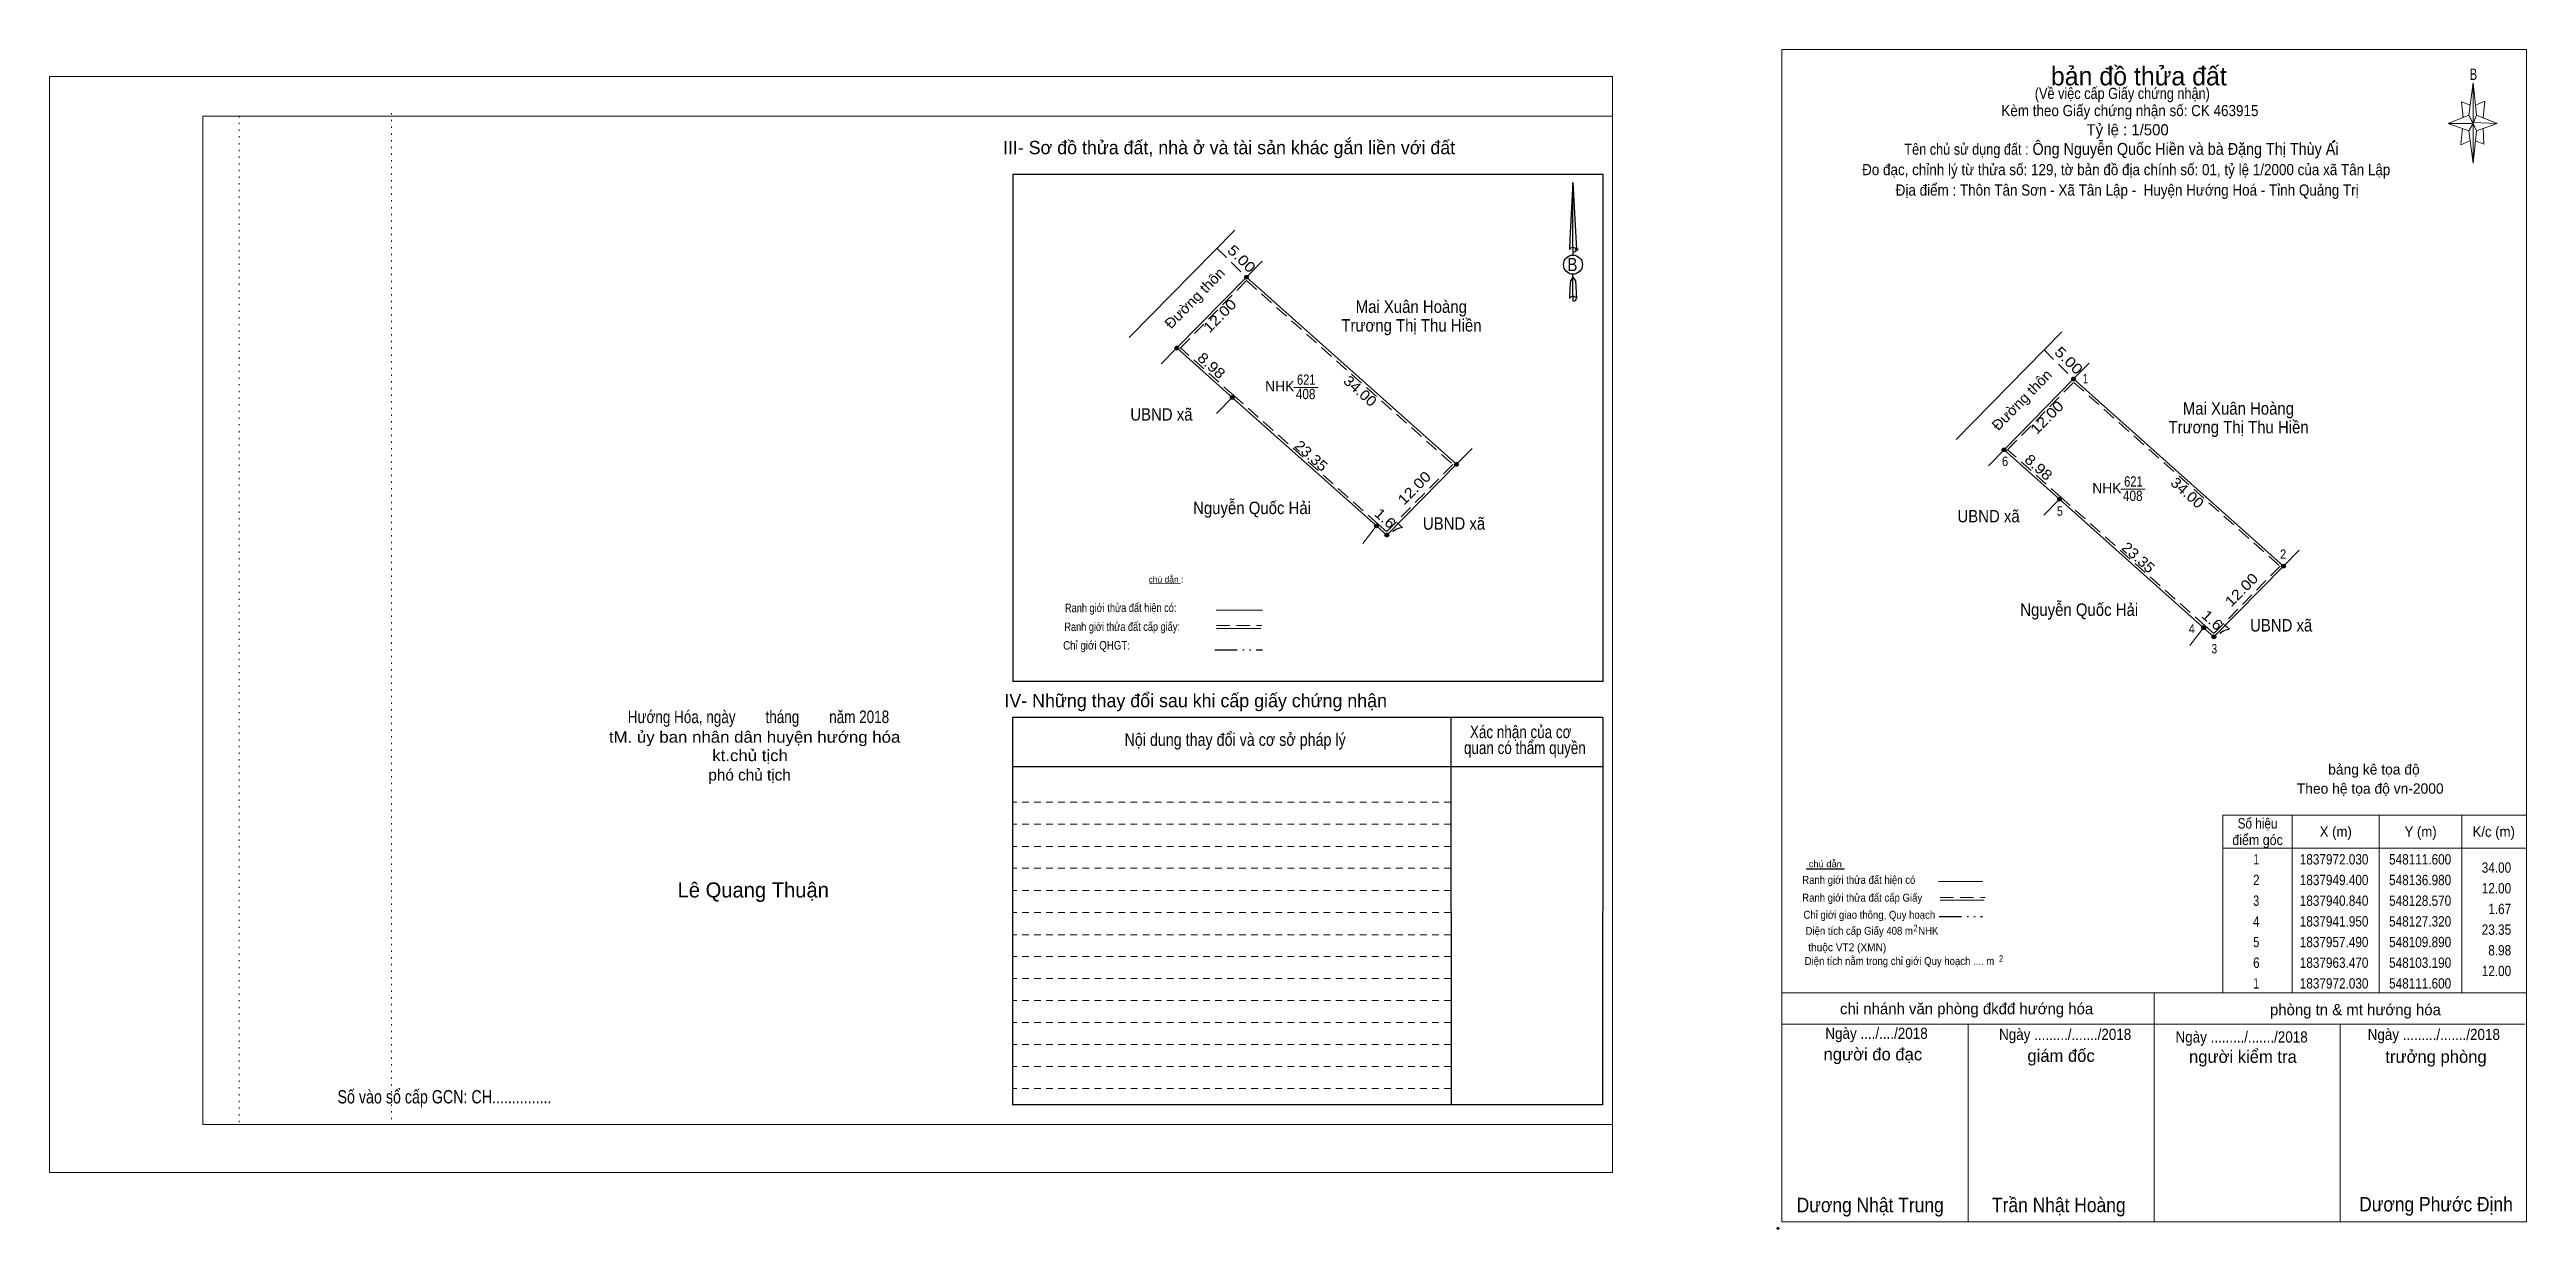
# Model space of a CAD drawing. Header units: metres. Extents: x 547727 to 548667, y 1837892 to 1838038.
# Drawn here: x 547726.9 to 548026.3, y 1837891.6 to 1838034.3 of the extents above; entities that cross this region are included whole.
import ezdxf
from ezdxf.enums import TextEntityAlignment as Align

# ---------------------------------------------------------------- set-up
doc = ezdxf.new("R2010")
doc.units = ezdxf.units.M
doc.header["$LTSCALE"] = 0.54
doc.header["$PDMODE"] = 32
doc.header["$PDSIZE"] = 0.27
for name, pattern in [('DASH_DOUBLE_DOT', [9.2, 5, -1.2, 0.3, -1.2, 0.3, -1.2]), ('DOTTED', [1.5, 0.3, -1.2]), ('MEDIUM_DASHED', [4.5, 3, -1.5]), ('SHORT_DASHED', [2.7, 1.5, -1.2])]:
    doc.linetypes.add(name, pattern=pattern)
for name, color, linetype, lineweight in [('1', 7, 'Continuous', 13), ('16', 7, 'Continuous', 25), ('18', 7, 'Continuous', 25), ('28', 7, 'SHORT_DASHED', 13), ('5', 7, 'DASH_DOUBLE_DOT', 25), ('55', 7, 'Continuous', 13), ('63', 7, 'Continuous', 13), ('7', 7, 'Continuous', 13), ('8', 7, 'Continuous', 13)]:
    doc.layers.add(name, color=color, linetype=linetype, lineweight=lineweight)

msp = doc.modelspace()

# ---------------------------------------------------------------- texts
at = {"layer": '16', "width": 0.8}
for p in [(547952.42, 1837927.68), (547962.76, 1837923.98)]:
    msp.add_text('2', height=0.8, dxfattribs=at).set_placement(p, align=Align.CENTER)
at = {"layer": '18'}
for s, height, width, p in [('B', 1.59, 0.85, (547910.945, 1838007.52)), ('Hướng Hóa, ngày        tháng        năm 2018', 1.523, 0.8, (547812.56, 1837952.85)), ('tM. ủy ban nhân dân huyện hướng hóa', 1.381, 1.1, (547812.095, 1837950.48)), ('kt.chủ tịch', 1.381, 1.1, (547811.545, 1837948.25)), ('Số vào sổ cấp GCN: CH...............', 1.611, 0.8, (547774.605, 1837906.85))]:
    msp.add_text(s, height=height, dxfattribs=dict(at, width=width)).set_placement(p, align=Align.CENTER)
for s, height, p in [('phó chủ tịch', 1.381, (547811.485, 1837945.9)), ('Lê Quang Thuận', 1.822, (547811.93, 1837931.76))]:
    msp.add_text(s, height=height, dxfattribs=at).set_placement(p, align=Align.CENTER)
at = {"layer": '28'}
for s, p in [('III- Sơ đồ thửa đất, nhà ở và tài sản khác gắn liền với đất', (547869.44, 1838021.66)), ('IV- Những thay đổi sau khi cấp giấy chứng nhận', (547865.41, 1837954.77))]:
    msp.add_text(s, height=1.611, dxfattribs=at).set_placement(p, align=Align.CENTER)
for s, width, p in [('Xác nhận của cơ', 0.8, (547904.69, 1837951.03)), ('Nội dung thay đổi và cơ sở pháp lý', 0.85, (547870.175, 1837950.1)), (' quan có thẩm quyền', 0.8, (547904.97, 1837949.11))]:
    msp.add_text(s, height=1.519, dxfattribs=dict(at, width=width)).set_placement(p, align=Align.CENTER)
at = {"layer": '5'}
for s, height, width, p in [('Ranh giới thửa đất hiện có ', 0.96, 0.9, (547945.715, 1837933.41)), ('chú dẫn', 0.7999, 1.05, (547941.51, 1837935.41)), ('Ranh giới thửa đất cấp Giấy', 0.96, 0.9, (547945.97, 1837931.26)), ('Chỉ giới giao thông, Quy hoạch', 0.96, 0.9, (547946.83, 1837929.19)), ('Diện tích cấp Giấy 408 m  NHK', 0.96, 0.9, (547947.155, 1837927.25)), ('thuộc VT2 (XMN)', 0.96, 0.95, (547944.165, 1837925.26)), ('Diện tích nằm trong chỉ giới Quy hoạch .... m', 0.96, 0.9, (547950.475, 1837923.6))]:
    msp.add_text(s, height=height, dxfattribs=dict(at, width=width)).set_placement(p, align=Align.CENTER)
at = {"layer": '55'}
for s, height, width, p in [('Ranh giới thửa đất hiện có:', 1.04, 0.8, (547856.3438, 1837966.2762)), ('Ranh giới thửa đất cấp giấy:', 1.035, 0.8, (547856.5188, 1837963.9967)), ('Chỉ giới QHGT:', 1.035, 0.85, (547853.4288, 1837961.7396))]:
    msp.add_text(s, height=height, rotation=0.135, dxfattribs=dict(at, width=width)).set_placement(p, align=Align.CENTER)
at = {"layer": '63'}
for s, width, p in [('Số hiệu', 0.85, (547993.76, 1837940.1)), ('X (m)', 0.95, (548003.21, 1837939.1)), ('Y (m)', 0.95, (548013.465, 1837939.1)), ('K/c (m)', 0.95, (548022.305, 1837939.1)), ('điểm góc', 0.9, (547993.76, 1837938.1)), (' 2', 0.85, (547993.415, 1837933.25)), (' 1', 0.75, (547993.41, 1837935.75)), ('1837972.030', 0.85, (548003.01, 1837935.75)), ('1837949.400', 0.85, (548003.01, 1837933.25)), ('548111.600', 0.85, (548013.41, 1837935.75)), ('548136.980', 0.85, (548013.41, 1837933.25)), (' 3', 0.8, (547993.405, 1837930.75)), ('1837940.840', 0.85, (548003.01, 1837930.75)), ('548128.570', 0.85, (548013.41, 1837930.75)), (' 4', 0.85, (547993.41, 1837928.25)), ('1837941.950', 0.85, (548003.01, 1837928.25)), ('548127.320', 0.85, (548013.41, 1837928.25)), (' 5', 0.8, (547993.415, 1837925.75)), ('1837957.490', 0.85, (548003.01, 1837925.75)), ('548109.890', 0.85, (548013.41, 1837925.75)), (' 6', 0.85, (547993.415, 1837923.25)), ('1837963.470', 0.85, (548003.01, 1837923.25)), ('548103.190', 0.85, (548013.41, 1837923.25)), (' 1', 0.75, (547993.41, 1837920.75)), ('1837972.030', 0.85, (548003.01, 1837920.75)), ('548111.600', 0.85, (548013.41, 1837920.75))]:
    msp.add_text(s, height=1.25, dxfattribs=dict(at, width=width)).set_placement(p, align=Align.CENTER)
at = {"layer": '63', "width": 0.85}
for s, p in [('34.00', (548024.41, 1837934.75)), ('12.00', (548024.41, 1837932.25)), ('23.35', (548024.41, 1837927.25)), ('1.67', (548024.41, 1837929.75)), ('8.98', (548024.41, 1837924.75)), ('12.00', (548024.41, 1837922.25))]:
    msp.add_text(s, height=1.25, dxfattribs=at).set_placement(p, align=Align.RIGHT)
at = {"layer": '7'}
for s, height, p in [('bản đồ thửa đất', 2.25, (547979.405, 1838029.98)), ('Tỷ lệ : 1/500', 1.35, (547978.055, 1838023.94)), ('bảng kê tọa độ', 1.25, (548007.825, 1837946.63)), ('Theo hệ tọa độ vn-2000', 1.25, (548007.375, 1837944.31)), ('chi nhánh văn phòng đkđđ hướng hóa', 1.35, (547958.59, 1837917.64)), ('phòng tn & mt hướng hóa', 1.35, (548005.585, 1837917.52)), ('người đo đạc', 1.5, (547947.255, 1837912.06)), ('giám đốc', 1.5, (547970.005, 1837911.88)), ('người kiểm tra', 1.5, (547991.985, 1837911.76)), ('trưởng phòng', 1.5, (548015.325, 1837911.76))]:
    msp.add_text(s, height=height, dxfattribs=at).set_placement(p, align=Align.CENTER)
for s, height, width, p in [('B', 1.378, 0.75, (548019.845, 1838030.64)), ('Kèm theo Giấy chứng nhận số: CK 463915', 1.35, 0.9, (547978.325, 1838026.26)), ('(Về việc cấp Giấy chứng nhận)', 1.35, 0.85, (547977.41, 1838028.34)), ('Tên chủ sử dụng đất :', 1.35, 0.85, (547958.575, 1838021.59)), ('Đo đạc, chỉnh lý từ thửa số: 129, tờ bản đồ địa chính số: 01, tỷ lệ 1/2000 của xã Tân Lập', 1.35, 0.9, (547977.88, 1838019.12)), ('Địa điểm : Thôn Tân Sơn - Xã Tân Lập -  Huyện Hướng Hoá - Tỉnh Quảng Trị ', 1.35, 0.9, (547978.225, 1838016.65)), ('Ngày ..../..../2018', 1.35, 0.9, (547947.7, 1837914.66)), ('Ngày ........./......./2018', 1.35, 0.9, (547970.5, 1837914.53)), ('Ngày ........./......./2018', 1.35, 0.9, (547991.83, 1837914.22)), ('Ngày ........./......./2018', 1.35, 0.9, (548015.06, 1837914.52)), ('Dương Nhật Trung', 1.75, 0.9, (547946.94, 1837893.69)), ('Trần Nhật Hoàng', 1.75, 0.9, (547969.735, 1837893.7)), ('Dương Phước Định', 1.75, 0.9, (548015.325, 1837893.79))]:
    msp.add_text(s, height=height, dxfattribs=dict(at, width=width)).set_placement(p, align=Align.CENTER)
at = {"layer": '7', "width": 0.9}
msp.add_text('Ông Nguyễn Quốc Hiền và bà Đặng Thị Thùy Ai', height=1.44, dxfattribs=at).set_placement((547966.55, 1838021.58))
at = {"layer": '7'}
msp.add_text('chú dẫn :', height=0.7652, rotation=359.974, dxfattribs=at).set_placement((547861.8148, 1837969.8389), align=Align.CENTER)
at = {"layer": '8'}
for s, rotation, width, p in [('5.00', 315.486, 1.2, (547870.5168, 1838008.5673)), ('Đường thôn', 45.512, 1.05, (547865.7353, 1838003.812)), ('12.00', 45.506, 1.15, (547868.7616, 1838001.682)), ('8.98', 318.25, 1.15, (547866.8938, 1837995.6313)), ('5.00', 315.486, 1.2, (547970.4968, 1837996.2573)), ('34.00', 318.278, 1.1, (547884.8691, 1837992.5526)), ('Đường thôn', 45.512, 1.05, (547965.7153, 1837991.502)), ('12.00', 45.506, 1.15, (547968.7416, 1837989.372)), ('23.35', 318.281, 1.1, (547878.9491, 1837984.7206)), ('8.98', 318.25, 1.15, (547966.8738, 1837983.3213)), ('12.00', 45.506, 1.15, (547892.2816, 1837980.842)), ('34.00', 318.278, 1.1, (547984.8491, 1837980.2426)), ('1.67', 318.395, 1.15, (547888.295, 1837976.7968)), ('23.35', 318.281, 1.1, (547978.9291, 1837972.4106)), ('12.00', 45.506, 1.15, (547992.2616, 1837968.532)), ('1.67', 318.395, 1.15, (547988.275, 1837964.4868))]:
    msp.add_text(s, height=1.25, rotation=rotation, dxfattribs=dict(at, width=width)).set_placement(p, align=Align.CENTER)
for s, height, width, p in [('Mai Xuân Hoàng', 1.5, 0.9, (547891.465, 1838002.47)), ('Trương Thị Thu Hiền', 1.5, 0.9, (547891.485, 1838000.21)), ('621', 1.25, 0.8, (547878.77, 1837993.77)), ('1', 1.126, 0.75, (547972.96, 1837993.95)), ('408', 1.25, 0.85, (547878.695, 1837992.03)), ('Mai Xuân Hoàng', 1.5, 0.9, (547991.445, 1837990.16)), ('UBND xã', 1.5, 0.9, (547861.265, 1837989.44)), ('Trương Thị Thu Hiền', 1.5, 0.9, (547991.465, 1837987.9)), ('6', 1.126, 0.9, (547963.24, 1837983.96)), ('621', 1.25, 0.8, (547978.75, 1837981.46)), ('Nguyễn Quốc Hải', 1.5, 0.9, (547872.22, 1837978.13)), ('408', 1.25, 0.85, (547978.675, 1837979.72)), ('UBND xã', 1.5, 0.9, (547896.635, 1837976.24)), ('UBND xã', 1.5, 0.9, (547961.245, 1837977.13)), ('5', 1.126, 0.85, (547969.86, 1837977.93)), ('2', 1.126, 0.9, (547996.85, 1837972.72)), ('Nguyễn Quốc Hải', 1.5, 0.9, (547972.2, 1837965.82)), ('4', 1.126, 0.9, (547985.805, 1837963.69)), ('UBND xã', 1.5, 0.9, (547996.615, 1837963.93)), ('3', 1.126, 0.8, (547988.535, 1837961.28))]:
    msp.add_text(s, height=height, dxfattribs=dict(at, width=width)).set_placement(p, align=Align.CENTER)
for p in [(547875.565, 1837992.96), (547975.545, 1837980.65)]:
    msp.add_text('NHK', height=1.25, dxfattribs=at).set_placement(p, align=Align.CENTER)

# ---------------------------------------------------------------- hatches: boundary and pattern name
at = {"layer": '7'}
msp.add_hatch(color=256, dxfattribs=at).paths.add_polyline_path([(548002.84, 1838023.07), (548003.05, 1838023.2), (548003.09, 1838023.22), (548003.11, 1838023.27), (548003.1, 1838023.3), (548003.08, 1838023.31), (548003.03, 1838023.3), (548002.99, 1838023.26), (548002.79, 1838023.07)])
at = {"layer": '8'}
for points in [[(547871.7653, 1838006.78, 1), (547871.3147, 1838006.78, 1)], [(547871.7653, 1838006.78, 1), (547871.3147, 1838006.78, 1)], [(547863.3553, 1837998.22, 1), (547862.9047, 1837998.22, 1)], [(547971.7453, 1837994.47, 1), (547971.2947, 1837994.47, 1)], [(547971.7453, 1837994.47, 1), (547971.2947, 1837994.47, 1)], [(547870.0553, 1837992.24, 1), (547869.6047, 1837992.24, 1)], [(547963.3353, 1837985.91, 1), (547962.8847, 1837985.91, 1)], [(547897.1453, 1837984.15, 1), (547896.6947, 1837984.15, 1)], [(547970.0353, 1837979.93, 1), (547969.5847, 1837979.93, 1)], [(547887.4853, 1837976.7, 1), (547887.0347, 1837976.7, 1)], [(547888.7353, 1837975.59, 1), (547888.2847, 1837975.59, 1)], [(547997.1253, 1837971.84, 1), (547996.6747, 1837971.84, 1)], [(547987.4653, 1837964.39, 1), (547987.0147, 1837964.39, 1)], [(547988.7153, 1837963.28, 1), (547988.2647, 1837963.28, 1)]]:
    msp.add_hatch(color=256, dxfattribs=at).paths.add_polyline_path(points)

# ---------------------------------------------------------------- linework, layer by layer
at = {"layer": '1'}
for p, q in [((547745.39, 1838026.25), (547915.77, 1838026.25)), ((547745.39, 1837904.29), (547745.39, 1838026.25)), ((547915.77, 1838026.25), (547915.77, 1837903.26)), ((547745.39, 1837904.29), (547915.77, 1837904.29))]:
    msp.add_line(p, q, dxfattribs=at)
at = {"layer": '1', "linetype": 'DOTTED'}
for p, q in [((547749.81, 1838026.25), (547749.81, 1837904.29)), ((547768.2, 1838026.61), (547768.2, 1837904.64))]:
    msp.add_line(p, q, dxfattribs=at)
at = {"layer": '1'}
msp.add_lwpolyline([(547726.87, 1837898.49), (547915.77, 1837898.49), (547915.77, 1838031.04), (547726.87, 1838031.04)], close=True, dxfattribs=at)
msp.add_lwpolyline([(547752.29, 1838026.25), (547915.77, 1838026.25), (547915.77, 1837904.29), (547752.29, 1837904.29)], dxfattribs=at)
at = {"layer": '16'}
msp.add_line((547943.81, 1837935.17), (547939.19, 1837935.17), dxfattribs=at)
at = {"layer": '18'}
for p, q in [((547911, 1838018.25), (547911.45, 1838010.13)), ((547911, 1838018.25), (547911.45, 1838010.13)), ((547911, 1838018.25), (547911.45, 1838010.13)), ((547910.65, 1838011.37), (547910.6, 1838010.13)), ((547911, 1838010.35), (547911, 1838010.06)), ((547911, 1838010.06), (547911, 1838009.85)), ((547911, 1838009.85), (547911, 1838009.52)), ((547911, 1838009.85), (547911, 1838009.52)), ((547911, 1838009.85), (547911, 1838009.52)), ((547911, 1838006.77), (547911, 1838007.13)), ((547911, 1838006.77), (547911, 1838007.13)), ((547911, 1838006.77), (547911, 1838007.13)), ((547911, 1838006.77), (547911.31, 1838006.33)), ((547911, 1838006.77), (547911.31, 1838006.33)), ((547911, 1838006.77), (547911.31, 1838006.33)), ((547911.31, 1838006.33), (547911.45, 1838004.2)), ((547911.31, 1838006.33), (547911.45, 1838004.2)), ((547911.31, 1838006.33), (547911.45, 1838004.2)), ((547911, 1838004.46), (547911, 1838004.16)), ((547911, 1838004.16), (547911, 1838003.91)), ((547911.45, 1838004.2), (547911.45, 1838004.21))]:
    msp.add_line(p, q, dxfattribs=at)
for points in [[(547911, 1838010.35), (547911, 1838018.25), (547910.65, 1838011.37)], [(547911, 1838004.46), (547911, 1838006.77), (547910.73, 1838006.33), (547910.65, 1838005.46), (547910.6, 1838004.21)]]:
    msp.add_lwpolyline(points, dxfattribs=at)
msp.add_ellipse((547911.013, 1838008.3001), major_axis=(0, 1.158), ratio=0.983453, dxfattribs=at)
for centre, start_param, end_param in [((547911.0134, 1838010.0846), 1.57079633, 3.07445202), ((547911.0134, 1838010.0846), 0.06714063, 1.57079633), ((547911.0134, 1838010.0846), 4.71238898, 6.28318531), ((547911.0134, 1838004.1741), 2.49106941, 3.07427841), ((547911.0134, 1838004.1741), 1.57079633, 2.49106941), ((547911.0134, 1838004.1741), 0.06714063, 1.57079633), ((547911.0134, 1838004.1741), 4.71238898, 6.28318531)]:
    msp.add_ellipse(centre, major_axis=(0.4175, 0), ratio=0.655448, start_param=start_param, end_param=end_param, dxfattribs=at)
msp.add_point((547911.45, 1838010.13), dxfattribs=at)
at = {"layer": '28', "linetype": 'Continuous', "lineweight": 25}
for p, q in [((547914.66, 1837957.87), (547843.3, 1837957.87)), ((547896.25, 1837953.53), (547896.27, 1837906.68)), ((547914.6, 1837953.53), (547914.57, 1837906.68)), ((547914.57, 1837947.58), (547843.25, 1837947.58)), ((547914.57, 1837906.68), (547843.25, 1837906.68))]:
    msp.add_line(p, q, dxfattribs=at)
at = {"layer": '28'}
for p, q in [((547896.26, 1837943.27), (547843.25, 1837943.27)), ((547896.26, 1837940.61), (547843.25, 1837940.61)), ((547896.26, 1837937.93), (547843.25, 1837937.93)), ((547896.26, 1837935.29), (547843.25, 1837935.29)), ((547896.26, 1837932.62), (547843.25, 1837932.62)), ((547896.26, 1837929.96), (547843.25, 1837929.96)), ((547896.26, 1837927.26), (547843.25, 1837927.26)), ((547896.27, 1837924.61), (547843.25, 1837924.61)), ((547896.27, 1837921.97), (547843.25, 1837921.97)), ((547896.27, 1837919.32), (547843.25, 1837919.32)), ((547896.27, 1837916.64), (547843.25, 1837916.64)), ((547896.27, 1837913.97), (547843.25, 1837913.97)), ((547896.27, 1837911.33), (547843.25, 1837911.33)), ((547896.27, 1837908.67), (547843.25, 1837908.67))]:
    msp.add_line(p, q, dxfattribs=at)
at = {"layer": '28', "linetype": 'Continuous', "lineweight": 25}
for points in [[(547914.66, 1837957.87), (547914.66, 1838019.21), (547843.3, 1838019.21), (547843.3, 1837957.87)], [(547914.6, 1837953.53), (547843.25, 1837953.53), (547843.25, 1837906.68)]]:
    msp.add_lwpolyline(points, dxfattribs=at)
at = {"layer": '5'}
for p, q in [((547867.74, 1837961.7), (547873.49, 1837961.7)), ((547955.29, 1837929.47), (547960.53, 1837929.47))]:
    msp.add_line(p, q, dxfattribs=at)
at = {"layer": '5', "linetype": 'Continuous', "lineweight": 13}
for p, q in [((547955.19, 1837933.68), (547960.57, 1837933.68)), ((547955.39, 1837931.44), (547960.66, 1837931.44))]:
    msp.add_line(p, q, dxfattribs=at)
at = {"layer": '5', "linetype": 'MEDIUM_DASHED', "lineweight": 13}
msp.add_line((547955.39, 1837931.76), (547960.83, 1837931.76), dxfattribs=at)
at = {"layer": '55'}
for p, q in [((547867.88, 1837966.53), (547873.49, 1837966.53)), ((547867.92, 1837964.28), (547873.3, 1837964.28)), ((547867.92, 1837964.28), (547873.3, 1837964.28))]:
    msp.add_line(p, q, dxfattribs=at)
at = {"layer": '55', "linetype": 'MEDIUM_DASHED'}
msp.add_line((547867.91, 1837964.66), (547873.42, 1837964.66), dxfattribs=at)
at = {"layer": '63'}
for p, q in [((547997.96, 1837941.72), (547997.96, 1837920.22)), ((548008.46, 1837941.72), (548008.46, 1837920.22)), ((548018.46, 1837941.72), (548018.46, 1837920.22)), ((547989.56, 1837937.72), (548026.26, 1837937.72))]:
    msp.add_line(p, q, dxfattribs=at)
msp.add_lwpolyline([(547989.56, 1837941.72), (548026.26, 1837941.72), (548026.26, 1837920.22), (547989.56, 1837920.22)], close=True, dxfattribs=at)
at = {"layer": '7'}
for p, q in [((548019.31, 1838026.39), (548019.81, 1838030.29)), ((548019.31, 1838024.49), (548016.81, 1838025.39)), ((548020.21, 1838024.49), (548019.81, 1838020.59)), ((548020.21, 1838026.39), (548022.71, 1838025.39)), ((548021.01, 1838024.79), (548021.11, 1838022.89)), ((548021.11, 1838022.89), (548020.11, 1838023.29)), ((547859.83, 1837969.69), (547863.56, 1837969.74)), ((547936.26, 1837920.22), (548026.26, 1837920.22)), ((547936.26, 1837920.22), (548026.26, 1837920.22)), ((547936.26, 1837920.22), (548026.26, 1837920.22)), ((547981.26, 1837892.52), (547981.26, 1837920.22)), ((547936.26, 1837916.42), (548026.06, 1837916.42)), ((547958.76, 1837892.52), (547958.76, 1837916.42)), ((548003.76, 1837892.52), (548003.76, 1837916.42)), ((548026.26, 1837892.52), (547936.26, 1837892.52))]:
    msp.add_line(p, q, dxfattribs=at)
for points in [[(547936.26, 1838034.32), (548026.26, 1838034.32), (548026.26, 1837892.52), (547936.26, 1837892.52)], [(548019.81, 1838030.29), (548020.21, 1838026.39), (548019.81, 1838025.39)], [(548019.81, 1838025.39), (548016.81, 1838025.39), (548019.31, 1838026.39), (548020.21, 1838024.49), (548022.71, 1838025.39), (548019.81, 1838025.49)], [(548019.81, 1838025.39), (548019.81, 1838020.59), (548019.31, 1838024.49)], [(548002.84, 1838023.07), (548003.05, 1838023.2), (548003.09, 1838023.22), (548003.11, 1838023.27), (548003.1, 1838023.3), (548003.08, 1838023.31), (548003.03, 1838023.3), (548002.99, 1838023.26), (548002.79, 1838023.07)]]:
    msp.add_lwpolyline(points, close=True, dxfattribs=at)
for points in [[(548019.51, 1838027.59), (548018.41, 1838027.99), (548018.61, 1838026.09)], [(548020.11, 1838027.59), (548021.21, 1838028.09), (548021.01, 1838026.09)], [(548019.81, 1838025.39), (548019.31, 1838026.39), (548016.81, 1838025.39)], [(548018.51, 1838024.79), (548018.31, 1838022.79), (548019.41, 1838023.29)], [(548019.81, 1838025.39), (548020.21, 1838024.49), (548022.71, 1838025.39)]]:
    msp.add_lwpolyline(points, dxfattribs=at)
msp.add_point((547935.79, 1837891.74), dxfattribs=at)
at = {"layer": '8'}
for p, q in [((547857.36, 1837999.48), (547870.12, 1838012.47)), ((547871.54, 1838006.78), (547873.43, 1838008.71)), ((547957.34, 1837987.17), (547970.1, 1838000.16)), ((547863.13, 1837998.22), (547861.24, 1837996.29)), ((547971.52, 1837994.47), (547973.41, 1837996.4)), ((547869.83, 1837992.24), (547867.94, 1837990.31)), ((547877.27, 1837993.45), (547880.21, 1837993.45)), ((547896.92, 1837984.15), (547898.81, 1837986.08)), ((547963.11, 1837985.91), (547961.22, 1837983.98)), ((547969.81, 1837979.93), (547967.92, 1837978)), ((547977.25, 1837981.14), (547980.19, 1837981.14)), ((547887.26, 1837976.7), (547885.61, 1837974.56)), ((547996.9, 1837971.84), (547998.79, 1837973.77)), ((547987.24, 1837964.39), (547985.59, 1837962.25))]:
    msp.add_line(p, q, dxfattribs=at)
at = {"layer": '8', "linetype": 'MEDIUM_DASHED'}
for p, q in [((547867.97, 1838010.29), (547871.54, 1838006.78)), ((547967.95, 1837997.98), (547971.52, 1837994.47))]:
    msp.add_line(p, q, dxfattribs=at)
at = {"layer": '8'}
for points in [[(547871.54, 1838006.78), (547896.92, 1837984.15), (547888.51, 1837975.59), (547887.26, 1837976.7), (547869.83, 1837992.24), (547863.13, 1837998.22)], [(547871.54, 1838006.78), (547896.92, 1837984.15), (547888.51, 1837975.59), (547887.26, 1837976.7), (547869.83, 1837992.24), (547863.13, 1837998.22)], [(547971.52, 1837994.47), (547996.9, 1837971.84), (547988.49, 1837963.28), (547987.24, 1837964.39), (547969.81, 1837979.93), (547963.11, 1837985.91)], [(547971.52, 1837994.47), (547996.9, 1837971.84), (547988.49, 1837963.28), (547987.24, 1837964.39), (547969.81, 1837979.93), (547963.11, 1837985.91)]]:
    msp.add_lwpolyline(points, close=True, dxfattribs=at)
at = {"layer": '8', "linetype": 'MEDIUM_DASHED'}
for points in [[(547871.55, 1838006.37), (547896.49, 1837984.14), (547888.5, 1837976), (547887.46, 1837976.92), (547870.03, 1837992.46), (547863.56, 1837998.23)], [(547971.53, 1837994.06), (547996.47, 1837971.83), (547988.48, 1837963.69), (547987.44, 1837964.61), (547970.01, 1837980.15), (547963.54, 1837985.92)]]:
    msp.add_lwpolyline(points, close=True, dxfattribs=at)
at = {"layer": '8', "lineweight": 25}
for centre in [(547871.54, 1838006.78), (547871.54, 1838006.78), (547863.13, 1837998.22), (547971.52, 1837994.47), (547971.52, 1837994.47), (547869.83, 1837992.24), (547963.11, 1837985.91), (547896.92, 1837984.15), (547969.81, 1837979.93), (547887.26, 1837976.7), (547888.51, 1837975.59), (547996.9, 1837971.84), (547987.24, 1837964.39), (547988.49, 1837963.28)]:
    msp.add_circle(centre, 0.2253, dxfattribs=at)

msp.set_redraw_order([(e.dxf.handle, doc.entitydb.next_handle()) for e in msp.query("TEXT MTEXT ATTDEF DIMENSION ARC_DIMENSION")])  # texts and dimensions are drawn at this point

doc.saveas('drawing.dxf')
